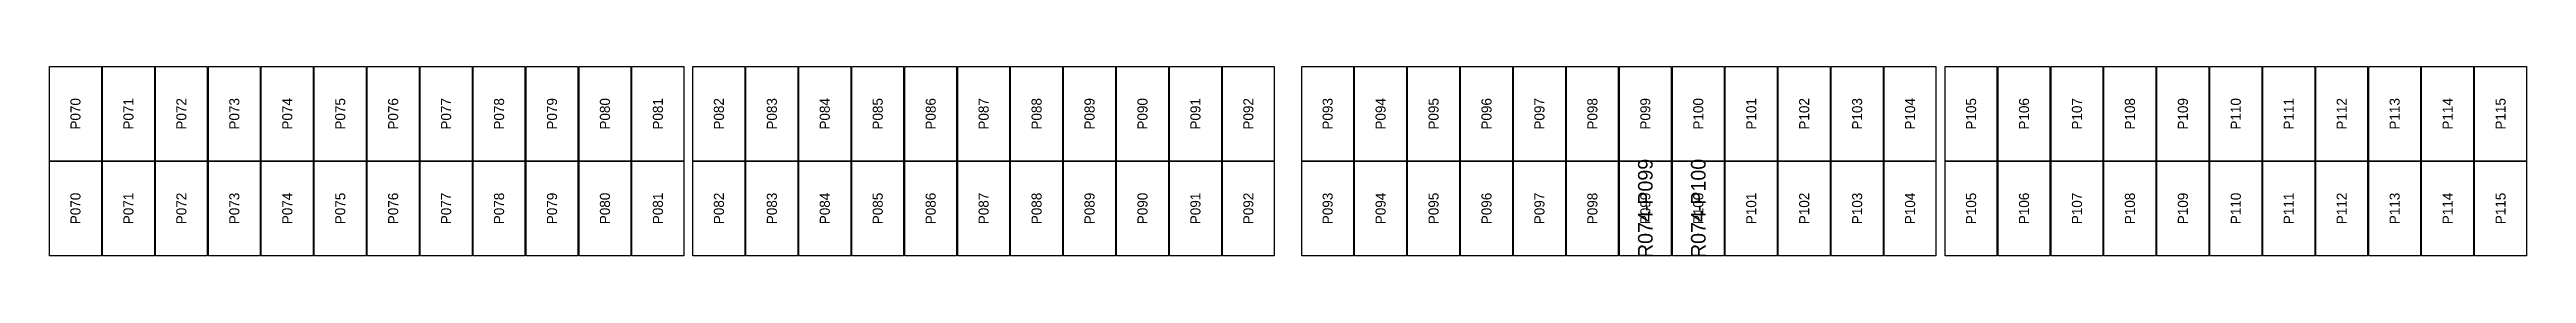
# Model space of a CAD drawing. Extents: x 296295 to 296770, y 651564 to 652121.
# Drawn here: x 296591.7 to 296645.9, y 651824.1 to 651828.3 of the extents above; entities that cross this region are included whole.
import ezdxf
from ezdxf.enums import TextEntityAlignment as Align

# ---------------------------------------------------------------- set-up
doc = ezdxf.new("R2010")
doc.units = 0

msp = doc.modelspace()

# ---------------------------------------------------------------- texts
at = {"layer": 'DEFECT_LABELS'}
for s, p in [('R074-P099', (296626.628, 651825.18)), ('R074-P100', (296627.786, 651825.18))]:
    msp.add_text(s, height=0.32, rotation=90, dxfattribs=at).set_placement(p, align=Align.MIDDLE_CENTER)
at = {"layer": 'PANEL_POSITION'}
for s, p in [('P070', (296592.294, 651827.243)), ('P071', (296593.452, 651827.243)), ('P072', (296594.61, 651827.243)), ('P073', (296595.768, 651827.243)), ('P074', (296596.926, 651827.243)), ('P075', (296598.084, 651827.243)), ('P076', (296599.242, 651827.243)), ('P077', (296600.4, 651827.243)), ('P078', (296601.558, 651827.243)), ('P079', (296602.716, 651827.243)), ('P080', (296603.874, 651827.243)), ('P081', (296605.032, 651827.243)), ('P082', (296606.366, 651827.243)), ('P083', (296607.524, 651827.243)), ('P084', (296608.682, 651827.243)), ('P085', (296609.84, 651827.243)), ('P086', (296610.998, 651827.243)), ('P087', (296612.156, 651827.243)), ('P088', (296613.314, 651827.243)), ('P089', (296614.472, 651827.243)), ('P090', (296615.63, 651827.243)), ('P091', (296616.788, 651827.243)), ('P092', (296617.946, 651827.243)), ('P093', (296619.68, 651827.243)), ('P094', (296620.838, 651827.243)), ('P095', (296621.996, 651827.243)), ('P096', (296623.154, 651827.243)), ('P097', (296624.312, 651827.243)), ('P098', (296625.47, 651827.243)), ('P099', (296626.628, 651827.243)), ('P100', (296627.786, 651827.243)), ('P101', (296628.944, 651827.243)), ('P102', (296630.102, 651827.243)), ('P103', (296631.26, 651827.243)), ('P104', (296632.418, 651827.243)), ('P105', (296633.752, 651827.243)), ('P106', (296634.91, 651827.243)), ('P107', (296636.068, 651827.243)), ('P108', (296637.226, 651827.243)), ('P109', (296638.384, 651827.243)), ('P110', (296639.542, 651827.243)), ('P111', (296640.7, 651827.243)), ('P112', (296641.858, 651827.243)), ('P113', (296643.016, 651827.243)), ('P114', (296644.174, 651827.243)), ('P115', (296645.332, 651827.243)), ('P070', (296592.294, 651825.18)), ('P071', (296593.452, 651825.18)), ('P072', (296594.61, 651825.18)), ('P073', (296595.768, 651825.18)), ('P074', (296596.926, 651825.18)), ('P075', (296598.084, 651825.18)), ('P076', (296599.242, 651825.18)), ('P077', (296600.4, 651825.18)), ('P078', (296601.558, 651825.18)), ('P079', (296602.716, 651825.18)), ('P080', (296603.874, 651825.18)), ('P081', (296605.032, 651825.18)), ('P082', (296606.366, 651825.18)), ('P083', (296607.524, 651825.18)), ('P084', (296608.682, 651825.18)), ('P085', (296609.84, 651825.18)), ('P086', (296610.998, 651825.18)), ('P087', (296612.156, 651825.18)), ('P088', (296613.314, 651825.18)), ('P089', (296614.472, 651825.18)), ('P090', (296615.63, 651825.18)), ('P091', (296616.788, 651825.18)), ('P092', (296617.946, 651825.18)), ('P093', (296619.68, 651825.18)), ('P094', (296620.838, 651825.18)), ('P095', (296621.996, 651825.18)), ('P096', (296623.154, 651825.18)), ('P097', (296624.312, 651825.18)), ('P098', (296625.47, 651825.18)), ('P099', (296626.628, 651825.18)), ('P100', (296627.786, 651825.18)), ('P101', (296628.944, 651825.18)), ('P102', (296630.102, 651825.18)), ('P103', (296631.26, 651825.18)), ('P104', (296632.418, 651825.18)), ('P105', (296633.752, 651825.18)), ('P106', (296634.91, 651825.18)), ('P107', (296636.068, 651825.18)), ('P108', (296637.226, 651825.18)), ('P109', (296638.384, 651825.18)), ('P110', (296639.542, 651825.18)), ('P111', (296640.7, 651825.18)), ('P112', (296641.858, 651825.18)), ('P113', (296643.016, 651825.18)), ('P114', (296644.174, 651825.18)), ('P115', (296645.332, 651825.18))]:
    msp.add_text(s, height=0.22, rotation=90, dxfattribs=at).set_placement(p, align=Align.MIDDLE_CENTER)

# ---------------------------------------------------------------- linework, layer by layer
at = {"layer": 'DEFECTIVE_PANELS'}
for points in [[(296626.061, 651826.212), (296627.195, 651826.212), (296627.195, 651824.149), (296626.061, 651824.149)], [(296627.219, 651826.212), (296628.353, 651826.212), (296628.353, 651824.149), (296627.219, 651824.149)]]:
    msp.add_lwpolyline(points, close=True, dxfattribs=at)
at = {"layer": 'PANELS_MASTER'}
for points in [[(296591.727, 651828.275), (296592.861, 651828.275), (296592.861, 651826.212), (296591.727, 651826.212)], [(296592.885, 651828.275), (296594.019, 651828.275), (296594.019, 651826.212), (296592.885, 651826.212)], [(296594.043, 651828.275), (296595.177, 651828.275), (296595.177, 651826.212), (296594.043, 651826.212)], [(296595.201, 651828.275), (296596.335, 651828.275), (296596.335, 651826.212), (296595.201, 651826.212)], [(296596.359, 651828.275), (296597.493, 651828.275), (296597.493, 651826.212), (296596.359, 651826.212)], [(296597.517, 651828.275), (296598.651, 651828.275), (296598.651, 651826.212), (296597.517, 651826.212)], [(296598.675, 651828.275), (296599.809, 651828.275), (296599.809, 651826.212), (296598.675, 651826.212)], [(296599.833, 651828.275), (296600.967, 651828.275), (296600.967, 651826.212), (296599.833, 651826.212)], [(296600.991, 651828.275), (296602.125, 651828.275), (296602.125, 651826.212), (296600.991, 651826.212)], [(296602.149, 651828.275), (296603.283, 651828.275), (296603.283, 651826.212), (296602.149, 651826.212)], [(296603.307, 651828.275), (296604.441, 651828.275), (296604.441, 651826.212), (296603.307, 651826.212)], [(296604.465, 651828.275), (296605.599, 651828.275), (296605.599, 651826.212), (296604.465, 651826.212)], [(296605.799, 651828.275), (296606.933, 651828.275), (296606.933, 651826.212), (296605.799, 651826.212)], [(296606.957, 651828.275), (296608.091, 651828.275), (296608.091, 651826.212), (296606.957, 651826.212)], [(296608.115, 651828.275), (296609.249, 651828.275), (296609.249, 651826.212), (296608.115, 651826.212)], [(296609.273, 651828.275), (296610.407, 651828.275), (296610.407, 651826.212), (296609.273, 651826.212)], [(296610.431, 651828.275), (296611.565, 651828.275), (296611.565, 651826.212), (296610.431, 651826.212)], [(296611.589, 651828.275), (296612.723, 651828.275), (296612.723, 651826.212), (296611.589, 651826.212)], [(296612.747, 651828.275), (296613.881, 651828.275), (296613.881, 651826.212), (296612.747, 651826.212)], [(296613.905, 651828.275), (296615.039, 651828.275), (296615.039, 651826.212), (296613.905, 651826.212)], [(296615.063, 651828.275), (296616.197, 651828.275), (296616.197, 651826.212), (296615.063, 651826.212)], [(296616.221, 651828.275), (296617.355, 651828.275), (296617.355, 651826.212), (296616.221, 651826.212)], [(296617.379, 651828.275), (296618.513, 651828.275), (296618.513, 651826.212), (296617.379, 651826.212)], [(296619.113, 651828.275), (296620.247, 651828.275), (296620.247, 651826.212), (296619.113, 651826.212)], [(296620.271, 651828.275), (296621.405, 651828.275), (296621.405, 651826.212), (296620.271, 651826.212)], [(296621.429, 651828.275), (296622.563, 651828.275), (296622.563, 651826.212), (296621.429, 651826.212)], [(296622.587, 651828.275), (296623.721, 651828.275), (296623.721, 651826.212), (296622.587, 651826.212)], [(296623.745, 651828.275), (296624.879, 651828.275), (296624.879, 651826.212), (296623.745, 651826.212)], [(296624.903, 651828.275), (296626.037, 651828.275), (296626.037, 651826.212), (296624.903, 651826.212)], [(296626.061, 651828.275), (296627.195, 651828.275), (296627.195, 651826.212), (296626.061, 651826.212)], [(296627.219, 651828.275), (296628.353, 651828.275), (296628.353, 651826.212), (296627.219, 651826.212)], [(296628.377, 651828.275), (296629.511, 651828.275), (296629.511, 651826.212), (296628.377, 651826.212)], [(296629.535, 651828.275), (296630.669, 651828.275), (296630.669, 651826.212), (296629.535, 651826.212)], [(296630.693, 651828.275), (296631.827, 651828.275), (296631.827, 651826.212), (296630.693, 651826.212)], [(296631.851, 651828.275), (296632.985, 651828.275), (296632.985, 651826.212), (296631.851, 651826.212)], [(296633.185, 651828.275), (296634.319, 651828.275), (296634.319, 651826.212), (296633.185, 651826.212)], [(296634.343, 651828.275), (296635.477, 651828.275), (296635.477, 651826.212), (296634.343, 651826.212)], [(296635.501, 651828.275), (296636.635, 651828.275), (296636.635, 651826.212), (296635.501, 651826.212)], [(296636.659, 651828.275), (296637.793, 651828.275), (296637.793, 651826.212), (296636.659, 651826.212)], [(296637.817, 651828.275), (296638.951, 651828.275), (296638.951, 651826.212), (296637.817, 651826.212)], [(296638.975, 651828.275), (296640.109, 651828.275), (296640.109, 651826.212), (296638.975, 651826.212)], [(296640.133, 651828.275), (296641.267, 651828.275), (296641.267, 651826.212), (296640.133, 651826.212)], [(296641.291, 651828.275), (296642.425, 651828.275), (296642.425, 651826.212), (296641.291, 651826.212)], [(296642.449, 651828.275), (296643.583, 651828.275), (296643.583, 651826.212), (296642.449, 651826.212)], [(296643.607, 651828.275), (296644.741, 651828.275), (296644.741, 651826.212), (296643.607, 651826.212)], [(296644.765, 651828.275), (296645.899, 651828.275), (296645.899, 651826.212), (296644.765, 651826.212)], [(296591.727, 651826.212), (296592.861, 651826.212), (296592.861, 651824.149), (296591.727, 651824.149)], [(296592.885, 651826.212), (296594.019, 651826.212), (296594.019, 651824.149), (296592.885, 651824.149)], [(296594.043, 651826.212), (296595.177, 651826.212), (296595.177, 651824.149), (296594.043, 651824.149)], [(296595.201, 651826.212), (296596.335, 651826.212), (296596.335, 651824.149), (296595.201, 651824.149)], [(296596.359, 651826.212), (296597.493, 651826.212), (296597.493, 651824.149), (296596.359, 651824.149)], [(296597.517, 651826.212), (296598.651, 651826.212), (296598.651, 651824.149), (296597.517, 651824.149)], [(296598.675, 651826.212), (296599.809, 651826.212), (296599.809, 651824.149), (296598.675, 651824.149)], [(296599.833, 651826.212), (296600.967, 651826.212), (296600.967, 651824.149), (296599.833, 651824.149)], [(296600.991, 651826.212), (296602.125, 651826.212), (296602.125, 651824.149), (296600.991, 651824.149)], [(296602.149, 651826.212), (296603.283, 651826.212), (296603.283, 651824.149), (296602.149, 651824.149)], [(296603.307, 651826.212), (296604.441, 651826.212), (296604.441, 651824.149), (296603.307, 651824.149)], [(296604.465, 651826.212), (296605.599, 651826.212), (296605.599, 651824.149), (296604.465, 651824.149)], [(296605.799, 651826.212), (296606.933, 651826.212), (296606.933, 651824.149), (296605.799, 651824.149)], [(296606.957, 651826.212), (296608.091, 651826.212), (296608.091, 651824.149), (296606.957, 651824.149)], [(296608.115, 651826.212), (296609.249, 651826.212), (296609.249, 651824.149), (296608.115, 651824.149)], [(296609.273, 651826.212), (296610.407, 651826.212), (296610.407, 651824.149), (296609.273, 651824.149)], [(296610.431, 651826.212), (296611.565, 651826.212), (296611.565, 651824.149), (296610.431, 651824.149)], [(296611.589, 651826.212), (296612.723, 651826.212), (296612.723, 651824.149), (296611.589, 651824.149)], [(296612.747, 651826.212), (296613.881, 651826.212), (296613.881, 651824.149), (296612.747, 651824.149)], [(296613.905, 651826.212), (296615.039, 651826.212), (296615.039, 651824.149), (296613.905, 651824.149)], [(296615.063, 651826.212), (296616.197, 651826.212), (296616.197, 651824.149), (296615.063, 651824.149)], [(296616.221, 651826.212), (296617.355, 651826.212), (296617.355, 651824.149), (296616.221, 651824.149)], [(296617.379, 651826.212), (296618.513, 651826.212), (296618.513, 651824.149), (296617.379, 651824.149)], [(296619.113, 651826.212), (296620.247, 651826.212), (296620.247, 651824.149), (296619.113, 651824.149)], [(296620.271, 651826.212), (296621.405, 651826.212), (296621.405, 651824.149), (296620.271, 651824.149)], [(296621.429, 651826.212), (296622.563, 651826.212), (296622.563, 651824.149), (296621.429, 651824.149)], [(296622.587, 651826.212), (296623.721, 651826.212), (296623.721, 651824.149), (296622.587, 651824.149)], [(296623.745, 651826.212), (296624.879, 651826.212), (296624.879, 651824.149), (296623.745, 651824.149)], [(296624.903, 651826.212), (296626.037, 651826.212), (296626.037, 651824.149), (296624.903, 651824.149)], [(296628.377, 651826.212), (296629.511, 651826.212), (296629.511, 651824.149), (296628.377, 651824.149)], [(296629.535, 651826.212), (296630.669, 651826.212), (296630.669, 651824.149), (296629.535, 651824.149)], [(296630.693, 651826.212), (296631.827, 651826.212), (296631.827, 651824.149), (296630.693, 651824.149)], [(296631.851, 651826.212), (296632.985, 651826.212), (296632.985, 651824.149), (296631.851, 651824.149)], [(296633.185, 651826.212), (296634.319, 651826.212), (296634.319, 651824.149), (296633.185, 651824.149)], [(296634.343, 651826.212), (296635.477, 651826.212), (296635.477, 651824.149), (296634.343, 651824.149)], [(296635.501, 651826.212), (296636.635, 651826.212), (296636.635, 651824.149), (296635.501, 651824.149)], [(296636.659, 651826.212), (296637.793, 651826.212), (296637.793, 651824.149), (296636.659, 651824.149)], [(296637.817, 651826.212), (296638.951, 651826.212), (296638.951, 651824.149), (296637.817, 651824.149)], [(296638.975, 651826.212), (296640.109, 651826.212), (296640.109, 651824.149), (296638.975, 651824.149)], [(296640.133, 651826.212), (296641.267, 651826.212), (296641.267, 651824.149), (296640.133, 651824.149)], [(296641.291, 651826.212), (296642.425, 651826.212), (296642.425, 651824.149), (296641.291, 651824.149)], [(296642.449, 651826.212), (296643.583, 651826.212), (296643.583, 651824.149), (296642.449, 651824.149)], [(296643.607, 651826.212), (296644.741, 651826.212), (296644.741, 651824.149), (296643.607, 651824.149)], [(296644.765, 651826.212), (296645.899, 651826.212), (296645.899, 651824.149), (296644.765, 651824.149)]]:
    msp.add_lwpolyline(points, close=True, dxfattribs=at)

msp.set_redraw_order([(e.dxf.handle, doc.entitydb.next_handle()) for e in msp.query("TEXT MTEXT ATTDEF DIMENSION ARC_DIMENSION")])  # texts and dimensions are drawn at this point

doc.saveas('drawing.dxf')
